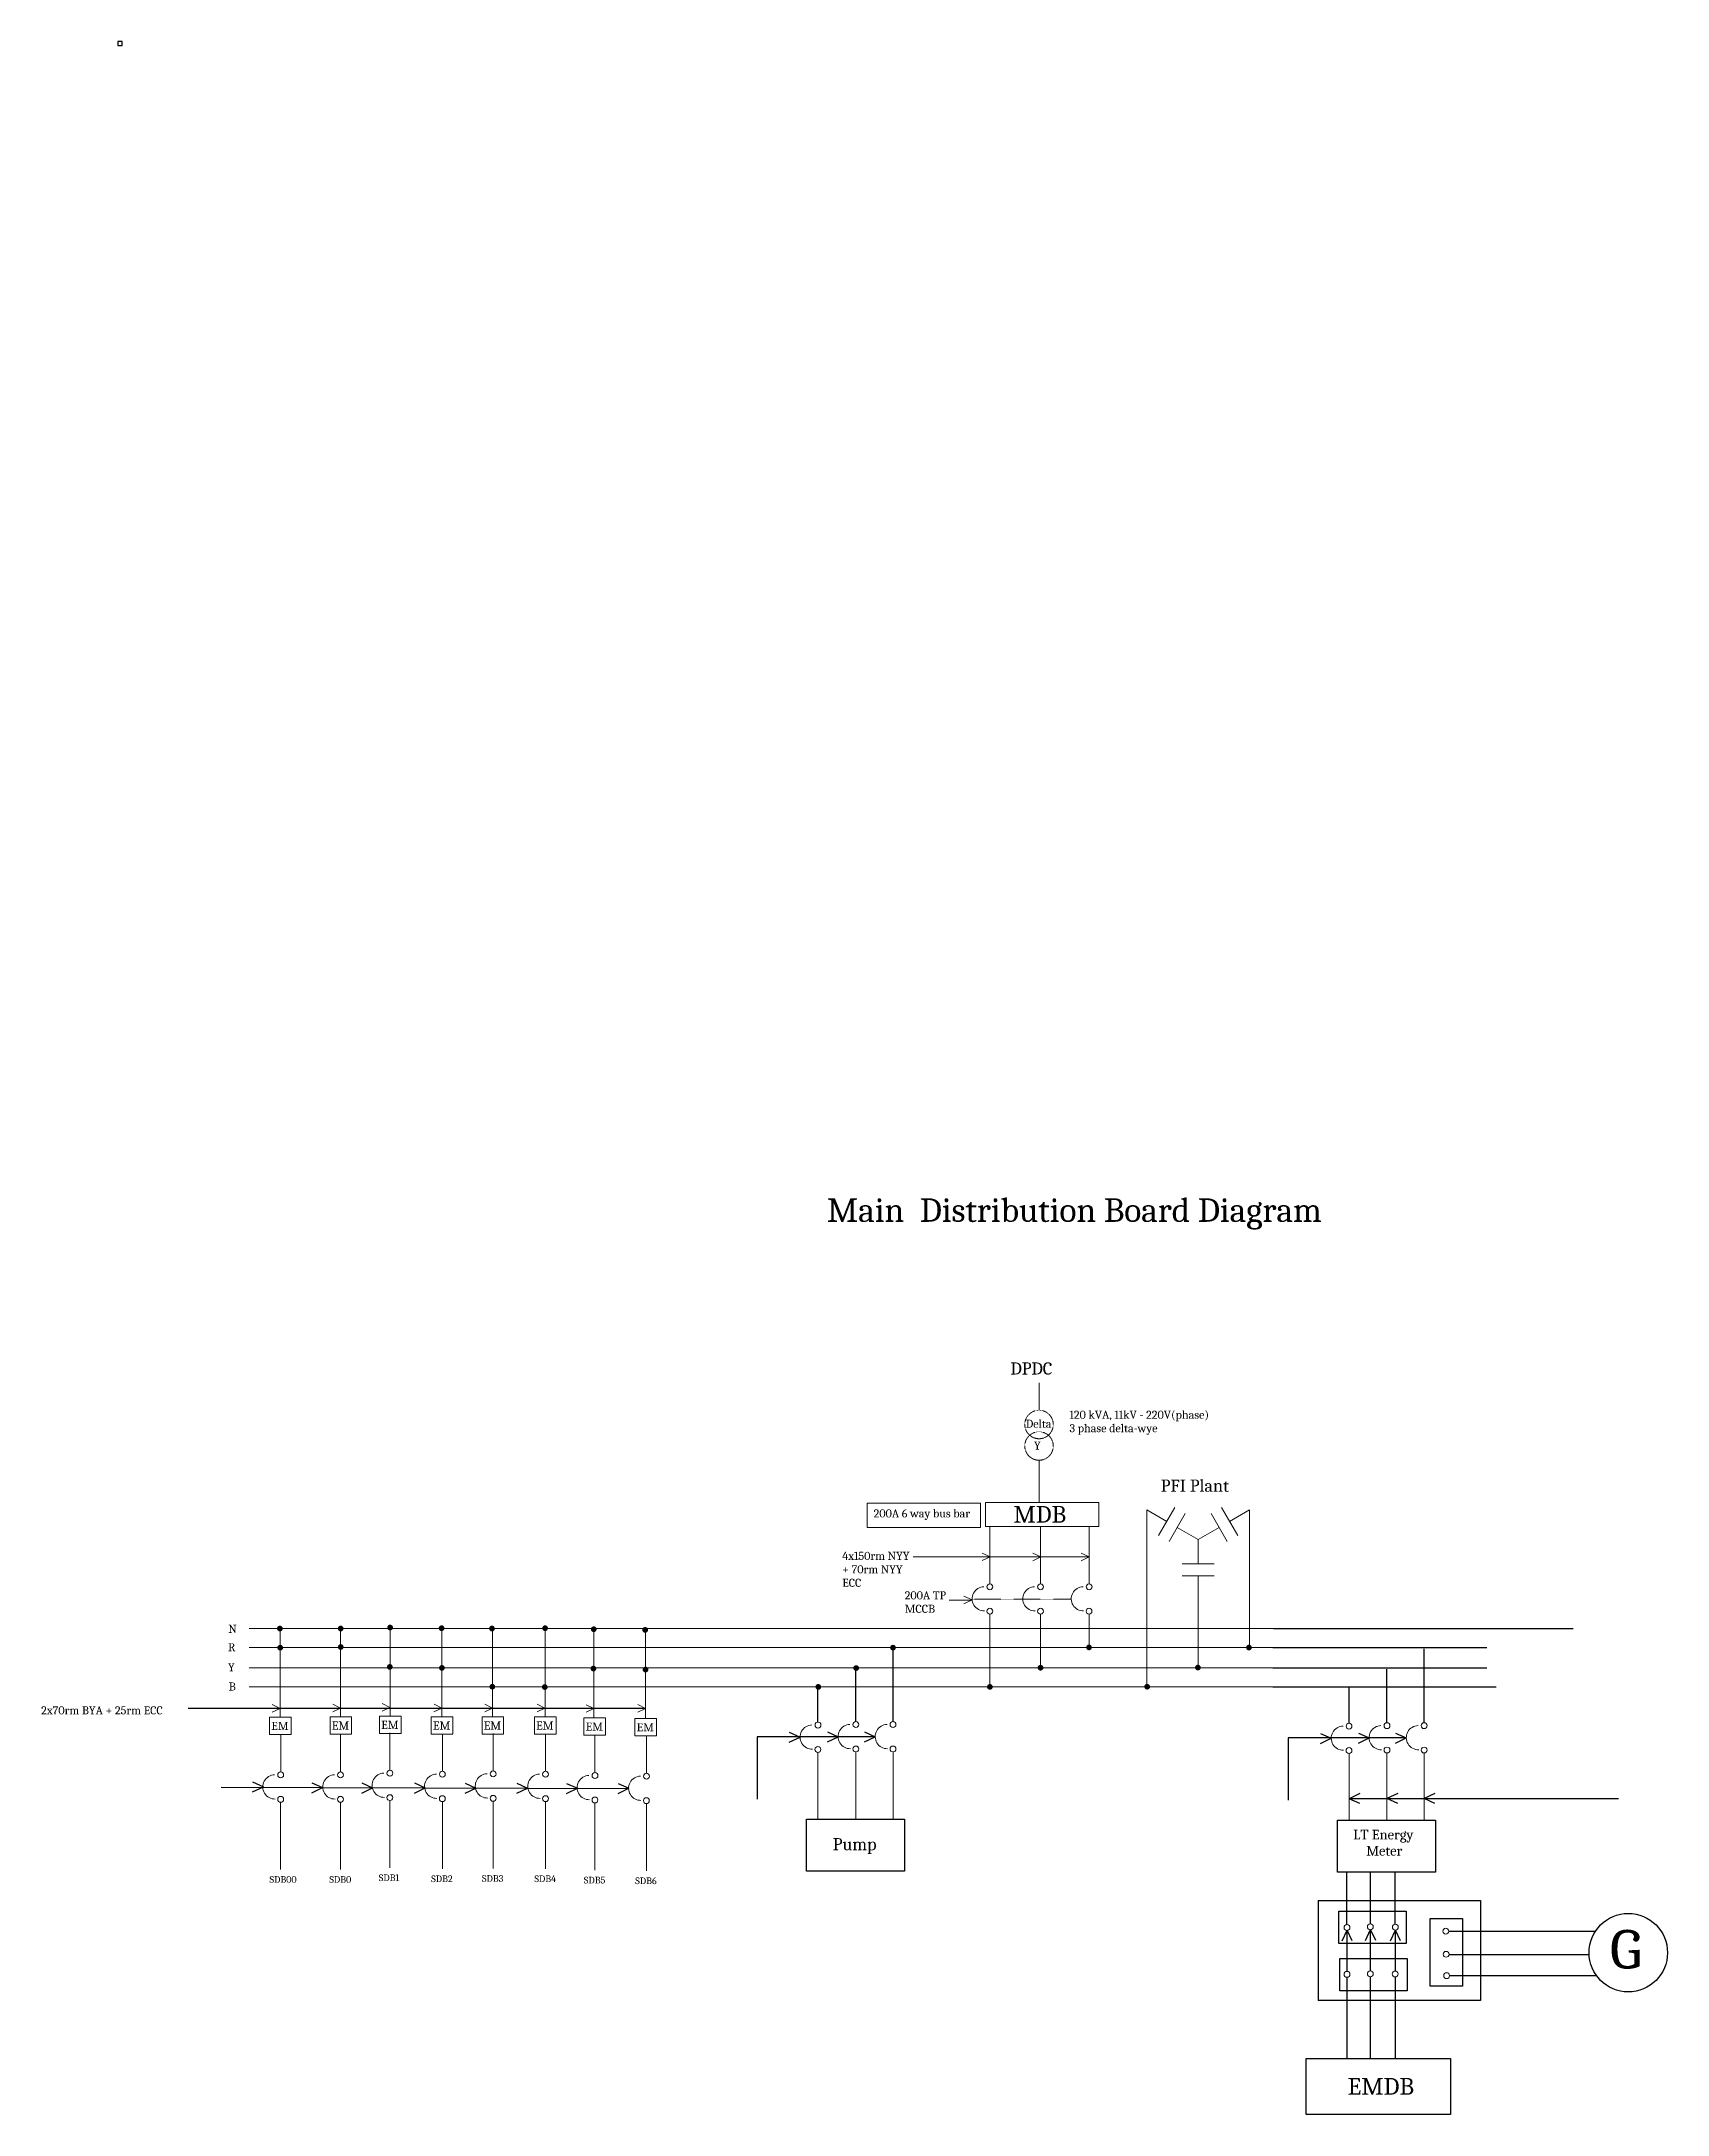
# Model space of a CAD drawing. Header units: inches. Extents: x -9560 to 22259, y -8480 to 5816.
# Drawn here: x 15003 to 22259, y -4374 to 4874 of the extents above; entities that cross this region are included whole.
import ezdxf

# ---------------------------------------------------------------- set-up
doc = ezdxf.new("R2010")
doc.units = ezdxf.units.IN
doc.header["$LTSCALE"] = 2
doc.linetypes.add('DASHED', pattern=[0.75, 0.5, -0.25])
doc.linetypes.add('HIDDEN', pattern=[0.375, 0.25, -0.125])
for name, color, linetype, lineweight in [('SBD', 2, 'Continuous', 0), ('switchboard', 2, 'Continuous', 0), ('switchboard_text', 2, 'Continuous', 0)]:
    doc.layers.add(name, color=color, linetype=linetype, lineweight=lineweight)
doc.layers.add('Text', color=1, linetype='Continuous')
doc.styles.get("Standard").update_dxf_attribs({"font": 'Cambria Math.ttf', "height": 10})

msp = doc.modelspace()

# ---------------------------------------------------------------- texts
at = {"layer": 'switchboard_text', "attachment_point": 1}
for s, insert, char_height, width in [('Main  Distribution Board Diagram', (18507.9, -287), 105, 2319.622), ('DPDC', (19327.1, -1019.1), 54, 398.678), ('{\\C7;Delta}', (19394.9, -1274.4), 36, 324.151), ('120 kVA, 11kV - 220V(phase)\\P3 phase delta-wye ', (19590.5, -1234.3), 36, 663.789), ('{\\C7;Y}', (19432, -1372.1), 36, 324.151), ('PFI Plant', (19997.6, -1541.7), 54, 398.678), ('MDB', (19340.1, -1659.1), 75, 120.168), ('200A 6 way bus bar', (18716.6, -1674.5), 36, 517.27), ('{\\C7;4x150rm NYY + 70rm NYY ECC}', (18576.5, -1864), 36, 324.151), ('{\\C7;200A TP\\PMCCB}', (18855.2, -2040), 36, 324.151), ('{\\C7;N}', (15837.4, -2189.4), 36, 324.151), ('{\\C7;R}', (15835.7, -2271.5), 36, 324.151), ('{\\C7;Y}', (15835.7, -2360.8), 36, 324.151), ('{\\C7;B}', (15838.9, -2446.7), 36, 324.151), ('{\\C7;2x70rm BYA + 25rm ECC}', (15001.9, -2553.1), 36, 598.507), ('{\\C7;EM}', (16028.9, -2622.4), 36, 115.34), ('{\\C7;EM}', (16299, -2620.9), 36, 115.34), ('{\\C7;EM}', (16519.5, -2617.9), 36, 115.34), ('{\\C7;EM}', (16750.5, -2620.9), 36, 115.34), ('{\\C7;EM}', (16977, -2620.9), 36, 115.34), ('{\\C7;EM}', (17211, -2620.9), 36, 115.34), ('{\\C7;EM}', (17431.5, -2625.4), 36, 115.34), ('{\\C7;EM}', (17659, -2628.4), 36, 115.34), ('   Pump', (18480.7, -3141.2), 54, 248.343), ('{\\H2x;  LT Energy     ^IMeter     }', (20827.7, -3103.8), 21.6, 309.631), ('SDB00', (16020.9, -3310.4), 30, 120.168), ('SDB0', (16287.9, -3310.4), 30, 120.168), ('SDB1', (16508.4, -3302.9), 30, 120.168), ('SDB2', (16742.4, -3307.4), 30, 120.168), ('SDB3', (16968.9, -3305.9), 30, 120.168), ('SDB4', (17202.9, -3307.4), 30, 120.168), ('SDB5', (17423.4, -3313.4), 30, 120.168), ('SDB6', (17652.9, -3316.4), 30, 120.168), ('   G', (21832.2, -3551), 172.23, 792.058), ('EMDB', (20831.6, -4210.9), 75, 120.168)]:
    msp.add_mtext(s, dxfattribs=dict(at, insert=insert, char_height=char_height, width=width))

# ---------------------------------------------------------------- hatches: boundary and pattern name
at = {"layer": 'switchboard'}
h = msp.add_hatch(color=7, dxfattribs=at)
edge = h.paths.add_edge_path()
edge.add_arc((16067.2, -2206.2), 12.9, 0, 360)
h = msp.add_hatch(color=7, dxfattribs=at)
edge = h.paths.add_edge_path()
edge.add_arc((16338.7, -2206.2), 12.9, 0, 360)
h = msp.add_hatch(color=7, dxfattribs=at)
edge = h.paths.add_edge_path()
edge.add_arc((16559.2, -2201.7), 12.9, 0, 360)
h = msp.add_hatch(color=7, dxfattribs=at)
edge = h.paths.add_edge_path()
edge.add_arc((16788.7, -2204.7), 12.9, 0, 360)
h = msp.add_hatch(color=7, dxfattribs=at)
edge = h.paths.add_edge_path()
edge.add_arc((17013.7, -2206.2), 12.9, 0, 360)
h = msp.add_hatch(color=7, dxfattribs=at)
edge = h.paths.add_edge_path()
edge.add_arc((17250.7, -2204.7), 12.9, 0, 360)
h = msp.add_hatch(color=7, dxfattribs=at)
edge = h.paths.add_edge_path()
edge.add_arc((17467.7, -2209.2), 12.9, 0, 360)
h = msp.add_hatch(color=7, dxfattribs=at)
edge = h.paths.add_edge_path()
edge.add_arc((17697.2, -2212.2), 12.9, 0, 360)
h = msp.add_hatch(color=7, dxfattribs=at)
edge = h.paths.add_edge_path()
edge.add_arc((16068.7, -2291.7), 12.9, 0, 360)
h = msp.add_hatch(color=7, dxfattribs=at)
edge = h.paths.add_edge_path()
edge.add_arc((16338.7, -2288.7), 12.9, 0, 360)
h = msp.add_hatch(color=7, dxfattribs=at)
edge = h.paths.add_edge_path()
edge.add_arc((18803, -2291.6), 12.9, 0, 360)
h = msp.add_hatch(color=7, dxfattribs=at)
edge = h.paths.add_edge_path()
edge.add_arc((19677.6, -2290.3), 12.9, 0, 360)
h = msp.add_hatch(color=7, dxfattribs=at)
edge = h.paths.add_edge_path()
edge.add_arc((20391.2, -2291.1), 12.9, 0, 360)
h = msp.add_hatch(color=7, dxfattribs=at)
edge = h.paths.add_edge_path()
edge.add_arc((16557.7, -2377.2), 12.9, 0, 360)
h = msp.add_hatch(color=7, dxfattribs=at)
edge = h.paths.add_edge_path()
edge.add_arc((16790.2, -2381.7), 12.9, 0, 360)
h = msp.add_hatch(color=7, dxfattribs=at)
edge = h.paths.add_edge_path()
edge.add_arc((17466.2, -2384.7), 12.9, 0, 360)
h = msp.add_hatch(color=7, dxfattribs=at)
edge = h.paths.add_edge_path()
edge.add_arc((17698.7, -2389.2), 12.9, 0, 360)
h = msp.add_hatch(color=7, dxfattribs=at)
edge = h.paths.add_edge_path()
edge.add_arc((18638.7, -2382.5), 12.9, 0, 360)
h = msp.add_hatch(color=7, dxfattribs=at)
edge = h.paths.add_edge_path()
edge.add_arc((19461.3, -2381), 12.9, 0, 360)
h = msp.add_hatch(color=7, dxfattribs=at)
edge = h.paths.add_edge_path()
edge.add_arc((20163.4, -2380.3), 12.9, 0, 360)
h = msp.add_hatch(color=7, dxfattribs=at)
edge = h.paths.add_edge_path()
edge.add_arc((17015.2, -2465.7), 12.9, 0, 360)
h = msp.add_hatch(color=7, dxfattribs=at)
edge = h.paths.add_edge_path()
edge.add_arc((17249.2, -2467.2), 12.9, 0, 360)
h = msp.add_hatch(color=7, dxfattribs=at)
edge = h.paths.add_edge_path()
edge.add_arc((18469.7, -2466.5), 12.9, 0, 360)
h = msp.add_hatch(color=7, dxfattribs=at)
edge = h.paths.add_edge_path()
edge.add_arc((19235.2, -2466.4), 12.9, 0, 360)
h = msp.add_hatch(color=7, dxfattribs=at)
edge = h.paths.add_edge_path()
edge.add_arc((19937.2, -2465.7), 12.9, 0, 360)

# ---------------------------------------------------------------- linework, layer by layer
for p, q in [((15362.8, 4873.6), (15344.8, 4873.6)), ((15344.8, 4873.6), (15344.8, 4855.6)), ((15344.8, 4855.6), (15362.8, 4855.6)), ((15362.8, 4855.6), (15362.8, 4873.6))]:
    msp.add_line(p, q)
at = {"layer": 'SBD', "color": 7, "lineweight": 25, "ltscale": 10}
msp.add_line((20500.3, -2205.5), (21837.5, -2205.5), dxfattribs=at)
at = {"layer": 'SBD', "lineweight": 25, "ltscale": 10}
for p, q in [((18803.1, -2621.4), (18803.1, -2291.1)), ((21172.8, -2626.3), (21172.8, -2296)), ((18637.5, -2621.4), (18637.5, -2382)), ((21007.2, -2626.3), (21007.2, -2386.9)), ((18468.2, -2623.7), (18468.2, -2466.1)), ((20837.9, -2628.6), (20837.9, -2471)), ((18340.4, -2669), (18388.3, -2690.6)), ((18510.6, -2667.5), (18558.5, -2689.1)), ((18675.9, -2667.5), (18723.8, -2689.1)), ((20710.1, -2673.9), (20758, -2695.5)), ((20880.3, -2672.4), (20928.2, -2694)), ((21045.6, -2672.4), (21093.5, -2694)), ((18723.6, -2689.5), (18196.8, -2689.5)), ((18196.8, -2689.5), (18196.8, -2967)), ((18340.4, -2713.8), (18388.3, -2690.6)), ((18510.6, -2712.3), (18558.5, -2689.1)), ((18675.9, -2712.3), (18723.8, -2689.1)), ((21093.3, -2694.4), (20566.5, -2694.4)), ((20566.5, -2694.4), (20566.5, -2971.9)), ((20710.1, -2718.7), (20758, -2695.5)), ((20880.3, -2717.2), (20928.2, -2694)), ((21045.6, -2717.2), (21093.5, -2694)), ((15805.3, -2914.1), (17623.3, -2920.1)), ((15945.6, -2890.1), (15993.4, -2911.7)), ((15945.6, -2934.9), (15993.4, -2911.7)), ((16209.6, -2894.1), (16257.5, -2915.7)), ((16209.6, -2938.9), (16257.5, -2915.7)), ((16432.4, -2895.1), (16480.3, -2916.7)), ((16432.4, -2939.9), (16480.3, -2916.7)), ((16667.2, -2895.1), (16715.1, -2916.7)), ((16667.2, -2939.9), (16715.1, -2916.7)), ((16893.3, -2896.2), (16941.2, -2917.8)), ((16893.3, -2941), (16941.2, -2917.8)), ((17125, -2896.2), (17172.8, -2917.8)), ((17125, -2941), (17172.8, -2917.8)), ((17346.7, -2897.3), (17394.6, -2918.9)), ((17346.7, -2942.1), (17394.6, -2918.9)), ((17576, -2897.3), (17623.8, -2918.9)), ((17576, -2942.1), (17623.8, -2918.9)), ((20885.6, -2942.1), (20837.7, -2965.3)), ((21055, -2941.5), (21007.1, -2964.8)), ((21220.6, -2941.6), (21172.7, -2964.8)), ((20837.7, -2965), (22039.9, -2965)), ((20885.6, -2986.9), (20837.7, -2965.3)), ((21055, -2986.4), (21007.1, -2964.8)), ((21220.6, -2986.4), (21172.7, -2964.8)), ((20828.5, -3527), (20828.5, -3293.1)), ((20933.7, -3523.6), (20933.7, -3293.1)), ((21043.9, -3525.2), (21043.9, -3293.1)), ((20700.5, -3419.5), (20700.5, -3865.9)), ((20807.5, -3599.1), (20829.1, -3551.3)), ((20852.3, -3599.1), (20829.1, -3551.3)), ((20829.1, -3735.7), (20829.1, -3553.2)), ((20912, -3597.2), (20933.6, -3549.3)), ((20956.8, -3597.2), (20933.6, -3549.3)), ((20933.6, -3733.4), (20933.6, -3549.8)), ((21023, -3599.1), (21044.6, -3551.2)), ((21067.8, -3599.1), (21044.6, -3551.2)), ((21044.6, -3734.2), (21044.6, -3551.4)), ((21282.7, -3556.4), (21937.3, -3556.4)), ((21284, -3659.6), (21908.9, -3659.6)), ((20828.5, -3761.9), (20828.5, -4124.7)), ((20932.4, -3759.6), (20932.4, -4124.7)), ((21043.7, -3760.3), (21043.7, -4124.7)), ((21286.3, -3753.4), (21941, -3753.4))]:
    msp.add_line(p, q, dxfattribs=at)
at = {"layer": 'SBD', "color": 1, "lineweight": 25, "ltscale": 10}
msp.add_line((20497.3, -2291.1), (21452.8, -2291.1), dxfattribs=at)
at = {"layer": 'SBD', "color": 2, "lineweight": 25, "ltscale": 10}
msp.add_line((20497.3, -2382), (21452.8, -2382), dxfattribs=at)
at = {"layer": 'SBD', "color": 5, "lineweight": 25, "ltscale": 10}
msp.add_line((20497.3, -2466.1), (21494.6, -2466.1), dxfattribs=at)
at = {"layer": 'SBD', "lineweight": 25, "ltscale": 10}
for points in [[(18416.8, -3055.9), (18854.4, -3055.9), (18854.4, -3288.2), (18416.8, -3288.2)], [(20786.6, -3060.8), (21224.2, -3060.8), (21224.2, -3293.1), (20786.6, -3293.1)], [(20792.4, -3467.5), (21093.4, -3467.5), (21093.4, -3611.8), (20792.4, -3611.8)], [(21199.3, -3801.4), (21199.3, -3500.4), (21343.6, -3500.4), (21343.6, -3801.4)], [(20796.5, -3677.8), (21097.5, -3677.8), (21097.5, -3822), (20796.5, -3822)], [(20646.5, -4124.7), (21291.2, -4124.7), (21291.2, -4374.2), (20646.5, -4374.2)]]:
    msp.add_lwpolyline(points, close=True, dxfattribs=at)
msp.add_lwpolyline([(20700.5, -3419.5), (21424.9, -3419.5), (21424.9, -3865.9), (20700.5, -3865.9)], dxfattribs=at)
msp.add_circle((22083.9, -3652.2), 175.1, dxfattribs=at)
at = {"layer": 'switchboard'}
for p, q in [((19454.6, -1232.5), (19454.6, -1109.8)), ((19454.6, -1455.4), (19454.6, -1643.6)), ((18688, -1755.5), (18688, -1647.3)), ((18688, -1647.3), (19193.7, -1647.3)), ((19193.7, -1647.3), (19193.7, -1755.5)), ((19215, -1751.7), (19215, -1643.6)), ((19215, -1643.6), (19720.7, -1643.6)), ((19720.7, -1643.6), (19720.7, -1751.7)), ((18688, -1755.5), (19193.7, -1755.5)), ((19215, -1751.7), (19720.7, -1751.7)), ((19235.4, -2007.1), (19235.4, -1751.7)), ((19461.4, -2007.1), (19461.4, -1751.7)), ((19678, -2007.1), (19678, -1751.7)), ((19935.8, -1677.2), (20024.4, -1728.4)), ((19935.8, -1677.2), (19935.8, -2466.1)), ((20060.4, -1666), (19988.4, -1790.7)), ((20107.1, -1693), (20035.1, -1817.7)), ((20071.1, -1755.4), (20164.7, -1809.4)), ((20258.2, -1755.4), (20164.7, -1809.4)), ((20294.2, -1817.7), (20222.2, -1693)), ((20341, -1790.7), (20269, -1666)), ((20393.6, -1677.2), (20305, -1728.4)), ((20393.6, -1677.2), (20393.6, -2291.1)), ((20164.7, -1917.4), (20164.7, -1809.4)), ((20092.7, -1917.4), (20236.7, -1917.4)), ((20092.7, -1971.4), (20236.7, -1971.4)), ((20164.7, -2382), (20164.7, -1971.4)), ((16068.4, -2600.9), (16068.4, -2205.5)), ((16338.4, -2599.4), (16338.4, -2204)), ((16558.9, -2596.4), (16558.9, -2201)), ((16789.9, -2599.4), (16789.9, -2204)), ((17016.4, -2599.4), (17016.4, -2204)), ((17250.4, -2599.4), (17250.4, -2204)), ((17467.4, -2603.9), (17467.4, -2208.5)), ((17698.4, -2606.9), (17698.4, -2211.5)), ((19235.2, -2142.2), (19235.2, -2466.1)), ((19461.3, -2142.2), (19461.3, -2382)), ((19677.8, -2142.2), (19677.8, -2291.1)), ((15930.9, -2382), (20497.3, -2382)), ((16814.5, -2466.1), (15930.9, -2466.1)), ((16070.8, -2846), (16070.8, -2679.4)), ((16337.8, -2846), (16337.8, -2679.4)), ((16558.3, -2838.5), (16558.3, -2671.9)), ((16792.3, -2843), (16792.3, -2676.4)), ((17018.8, -2841.5), (17018.8, -2674.9)), ((17252.8, -2843), (17252.8, -2676.4)), ((17473.3, -2849), (17473.3, -2682.4)), ((17702.8, -2852), (17702.8, -2685.4)), ((18468, -2758.8), (18468, -3055.9)), ((18637.4, -2756.5), (18637.4, -3055.9)), ((18803, -2756.5), (18803, -3055.9)), ((20837.7, -2763.7), (20837.7, -3060.8)), ((21007.1, -2761.4), (21007.1, -3060.8)), ((21172.7, -2761.4), (21172.7, -3060.8)), ((16070.6, -2981.1), (16070.6, -3280.5)), ((16337.6, -2981.1), (16337.6, -3280.5)), ((16558.1, -2973.6), (16558.1, -3273)), ((16792.1, -2978.1), (16792.1, -3277.5)), ((17018.6, -2976.6), (17018.6, -3276)), ((17252.6, -2978.1), (17252.6, -3277.5)), ((17473.1, -2984.1), (17473.1, -3283.5)), ((17702.6, -2987.1), (17702.6, -3286.5))]:
    msp.add_line(p, q, dxfattribs=at)
at = {"layer": 'switchboard', "color": 7}
for p, q in [((19462.7, -1886.2), (18893.5, -1886.2)), ((19236.9, -1886), (19201, -1869.8)), ((19236.9, -1886), (19201, -1903.4)), ((19463.3, -1886.2), (19427.4, -1870)), ((19463.3, -1886.2), (19427.4, -1903.7)), ((19463.3, -1886.2), (19678, -1886.2)), ((19678, -1886.2), (19642.1, -1870)), ((19678, -1886.2), (19642.1, -1903.7)), ((19155.6, -2079.8), (19052.9, -2079.8)), ((19155.6, -2078.7), (19119.7, -2062.5)), ((19155.6, -2078.7), (19119.7, -2096.1)), ((15929.7, -2205.5), (20500.3, -2205.5)), ((16067.8, -2562.8), (16033.3, -2579.1)), ((16067.8, -2562.8), (16033.5, -2545.4)), ((16337.8, -2561.3), (16303.3, -2577.6)), ((16337.8, -2561.3), (16303.6, -2543.9)), ((16558.3, -2558.3), (16523.8, -2574.6)), ((16558.3, -2558.3), (16524.1, -2540.9)), ((16789.3, -2561.3), (16754.8, -2577.6)), ((16789.3, -2561.3), (16755.1, -2543.9)), ((17015.8, -2561.3), (16981.3, -2577.6)), ((17015.8, -2561.3), (16981.6, -2543.9)), ((17249.8, -2561.3), (17215.3, -2577.6)), ((17249.8, -2561.3), (17215.6, -2543.9)), ((17468.8, -2563.6), (17434.3, -2579.9)), ((17468.8, -2563.6), (17434.5, -2546.2)), ((17698.5, -2562.5), (17664, -2578.9)), ((17698.5, -2562.5), (17664.2, -2545.2))]:
    msp.add_line(p, q, dxfattribs=at)
at = {"layer": 'switchboard', "linetype": 'DASHED'}
msp.add_line((19155.9, -2075.2), (19598.5, -2075.1), dxfattribs=at)
at = {"layer": 'switchboard', "color": 1}
msp.add_line((15930.9, -2291.1), (20497.3, -2291.1), dxfattribs=at)
at = {"layer": 'switchboard', "color": 5}
msp.add_line((15930.9, -2466.1), (20497.3, -2466.1), dxfattribs=at)
at = {"layer": 'switchboard'}
for points in [[(16021.2, -2600.9), (16117.2, -2600.9), (16117.2, -2678.9), (16021.2, -2678.9)], [(16291.3, -2599.4), (16387.3, -2599.4), (16387.3, -2677.4), (16291.3, -2677.4)], [(16511.8, -2596.4), (16607.8, -2596.4), (16607.8, -2674.4), (16511.8, -2674.4)], [(16742.8, -2599.4), (16838.8, -2599.4), (16838.8, -2677.4), (16742.8, -2677.4)], [(16969.3, -2599.4), (17065.3, -2599.4), (17065.3, -2677.4), (16969.3, -2677.4)], [(17203.3, -2599.4), (17299.3, -2599.4), (17299.3, -2677.4), (17203.3, -2677.4)], [(17423.8, -2603.9), (17519.8, -2603.9), (17519.8, -2681.9), (17423.8, -2681.9)], [(17651.2, -2606.9), (17747.2, -2606.9), (17747.2, -2684.9), (17651.2, -2684.9)]]:
    msp.add_lwpolyline(points, close=True, dxfattribs=at)
at = {"layer": 'switchboard', "linetype": 'HIDDEN'}
for centre in [(19454.6, -1296), (19454.6, -1391.9)]:
    msp.add_circle(centre, 63.5, dxfattribs=at)
at = {"layer": 'switchboard'}
for centre in [(19235.4, -2020.2), (19461.4, -2020.2), (19678, -2020.2), (19235.2, -2129.1), (19461.3, -2129.1), (19677.8, -2129.1), (18468.2, -2636.8), (18637.5, -2634.5), (18803.1, -2634.5), (20837.9, -2641.7), (21007.2, -2639.4), (21172.8, -2639.4), (18468, -2745.7), (18637.4, -2743.4), (18803, -2743.4), (20837.7, -2750.6), (21007.1, -2748.3), (21172.7, -2748.3), (16070.8, -2859.1), (16337.8, -2859.1), (16558.3, -2851.6), (16792.3, -2856.1), (17018.8, -2854.6), (17252.8, -2856.1), (17473.3, -2862.1), (17702.8, -2865.1), (16070.6, -2968), (16337.6, -2968), (16558.1, -2960.5), (16792.1, -2965), (17018.6, -2963.5), (17252.6, -2965), (17473.1, -2971), (17702.6, -2974), (20828.7, -3540.1), (20932.7, -3536.7), (21044.5, -3538.3), (21269.6, -3556.6), (21270.9, -3659.3), (20828.9, -3748.8), (20932.8, -3746.5), (21043.6, -3747.2), (21273.3, -3754.6)]:
    msp.add_circle(centre, 13.1, dxfattribs=at)
for centre in [(19209.8, -2073.9), (19435.9, -2073.9), (19652.4, -2073.9), (18442.6, -2690.5), (18612, -2688.2), (18777.6, -2688.2), (20812.3, -2695.4), (20981.7, -2693.1), (21147.3, -2693.1), (16045.2, -2912.8), (16312.2, -2912.8), (16532.7, -2905.3), (16766.7, -2909.8), (16993.2, -2908.3), (17227.2, -2909.8), (17447.7, -2915.8), (17677.2, -2918.8)]:
    msp.add_arc(centre, 54, 91.3607, 271.3607, dxfattribs=at)
at = {"layer": 'Text', "color": 7}
msp.add_line((17698.4, -2562.8), (15658.3, -2562.8), dxfattribs=at)

msp.set_redraw_order([(e.dxf.handle, doc.entitydb.next_handle()) for e in msp.query("TEXT MTEXT ATTDEF DIMENSION ARC_DIMENSION")])  # texts and dimensions are drawn at this point

doc.saveas('drawing.dxf')
